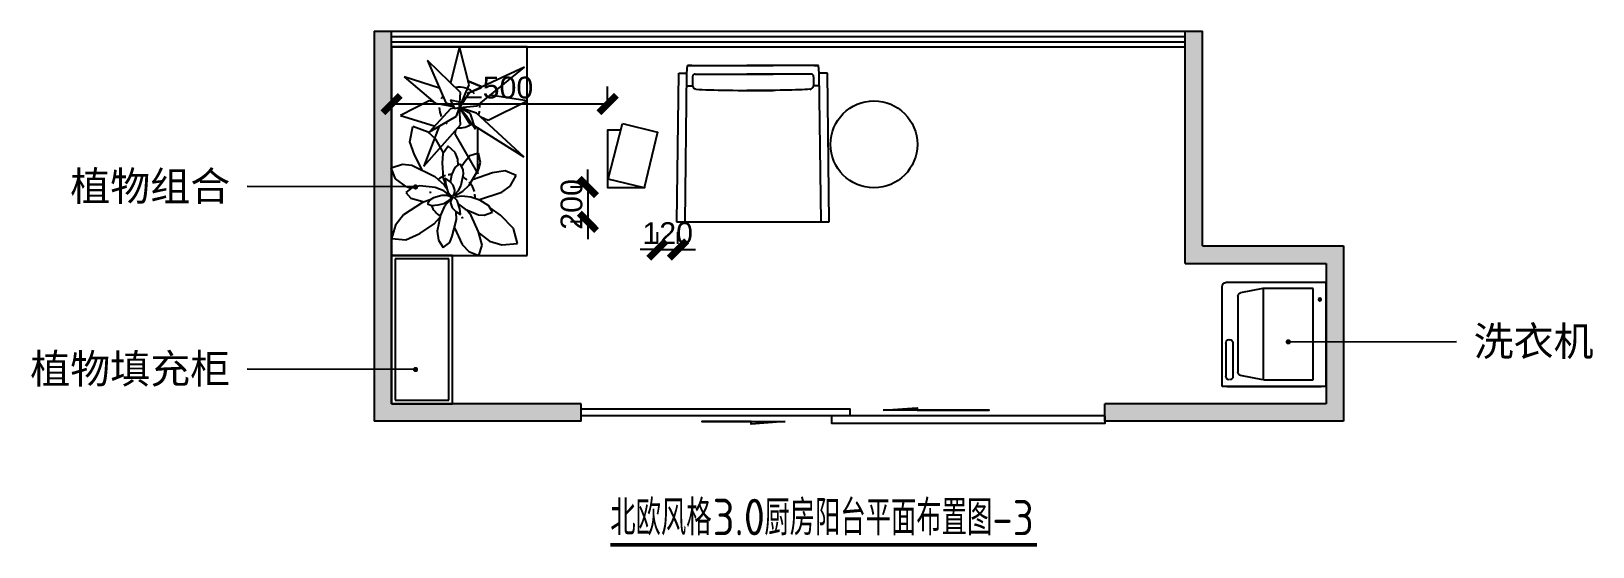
# Model space of a CAD drawing. Extents: x 96704 to 336282, y 34580 to 122302.
# Drawn here: x 259221 to 268214, y 56036 to 59001 of the extents above; entities that cross this region are included whole.
import ezdxf

# ---------------------------------------------------------------- set-up
doc = ezdxf.new("R2010")
doc.units = 0
doc.header["$LTSCALE"] = 1000
doc.header["$MEASUREMENT"] = 0
doc.linetypes.add('DASHED', pattern=[0.75, 0.5, -0.25])
for name, color, linetype in [('A-WINDOW-门窗', 153, 'Continuous'), ('DIM_SYMB', 3, 'Continuous'), ('FF-PLANTS', 86, 'Continuous'), ('PM-家具', 146, 'Continuous'), ('PUB_DIM', 3, 'Continuous'), ('PUB_TEXT', 7, 'Continuous'), ('WINDOW', 4, 'Continuous'), ('活动家具', 7, 'Continuous')]:
    doc.layers.add(name, color=color, linetype=linetype)
doc.styles.add('_TCH_DIM', font='SIMPLEX', dxfattribs={"bigfont": 'GBCBIG'})
doc.styles.add('ar', font='arial.ttf')
doc.styles.get("Standard").update_dxf_attribs({"font": 'gbenor.shx', "bigfont": 'gbcbig.shx'})
doc.dimstyles.new('1-50', dxfattribs={"dimscale": 50, "dimtxt": 2.5, "dimasz": 2, "dimexe": 2, "dimexo": 2.5, "dimgap": 0.6, "dimtad": 1, "dimdec": 0, "dimrnd": 0.005, "dimzin": 0, "dimdsep": 46, "dimtxsty": 'ar', "dimblk": 'ARCHTICK', "dimcen": 0.125, "dimclrd": 44, "dimclre": 44, "dimclrt": 50, "dimadec": 0, "dimazin": 0, "dimtfac": 1, "dimtdec": 0, "dimtix": 1, "dimtmove": 1, "dimatfit": 3, "dimldrblk": 'DOT', "dimfxl": 1, "dimtvp": 1, "dimtolj": 1, "dimtzin": 0, "dimarcsym": 0})
doc.dimstyles.new('ISO-25', dxfattribs={"dimtxt": 2.5, "dimasz": 2.5, "dimexe": 1.25, "dimexo": 0.625, "dimtad": 1, "dimtxsty": 'Standard', "dimcen": 2.5, "dimadec": 0, "dimazin": 0, "dimtfac": 1, "dimtmove": 0, "dimatfit": 3, "dimfxl": 1, "dimarcsym": 0})

msp = doc.modelspace()

# ---------------------------------------------------------------- texts
at = {"layer": 'DIM_SYMB', "color": 7, "char_height": 168.794, "width": 2249.346, "style": '_TCH_DIM'}
for s, insert, attachment_point in [('{\\fMicrosoft YaHei|b0|i0|c134|p34;植物组合}', (260366.9, 58194, 0), 3), ('{\\fMicrosoft YaHei|b0|i0|c134|p34;洗衣机}', (267528.4, 57302.6, 0), 1), ('{\\fMicrosoft YaHei|b0|i0|c134|p34;植物填充柜}', (260366.9, 57143.7, 0), 3)]:
    msp.add_mtext(s, dxfattribs=dict(at, insert=insert, attachment_point=attachment_point))
at = {"layer": 'PUB_TEXT'}
for s, height, p in [('北欧风格', 202.55, (262556.2, 56101.4)), ('3.0', 210, (263146, 56101.4)), ('厨房阳台平面布置图-3', 202.553, (263443.5, 56101.4))]:
    msp.add_text(s, height=height, dxfattribs=at).set_placement(p)

# ---------------------------------------------------------------- blocks, each defined once
blk = doc.blocks.new('76867978978698')
at = {"linetype": 'Continuous'}
for p, q in [((-92999.2, -47459.3), (-92423.7, -47459.3)), ((-92423.7, -48059.3), (-92423.7, -47459.3)), ((-92423.7, -48059.3), (-93023.7, -48059.3))]:
    blk.add_line(p, q, dxfattribs=at)
for p, q in [((-93023.7, -48059.3), (-93023.6, -47488.2)), ((-92932.8, -47540), (-92932.8, -47978.4)), ((-92790.1, -47496.7), (-92916.9, -47520.9)), ((-92787.3, -47496.4), (-92787.3, -48022.2)), ((-92500, -47496.4), (-92786.5, -47496.4)), ((-92500, -48022.2), (-92500, -47496.4)), ((-93002.1, -47810.2), (-93002.1, -48002.4)), ((-92982.6, -47790.7), (-92980.9, -47790.7)), ((-92961.3, -47810.2), (-92961.3, -48002.4)), ((-92789, -48021.9), (-92916.9, -47997.5)), ((-92785.4, -48022.2), (-92500, -48022.2)), ((-92994.6, -48059.3), (-92452.8, -48059.3))]:
    blk.add_line(p, q)
at = {"extrusion": (0, 0, -1)}
for centre, major_axis, start_param, end_param in [((-92994.3, -47488.2), (-20.7, 20.7), 5.497787, 6.898523), ((-92912.9, -47539.9), (13.8, 13.8), 3.926991, 5.310051), ((-92460.7, -47560.1), (-5.87, 5.87), 1.570796326794896, 7.853981633974483), ((-92982.3, -47810.1), (13.8, 13.8), 3.926991, 5.497787), ((-92980.6, -47810.1), (13.8, 13.8), -0.785398, 0.785398), ((-92982.3, -48002.3), (-13.8, 13.8), 3.926991, 5.497787), ((-92980.6, -48002.3), (13.8, 13.8), 0.785398, 2.356195), ((-92912.9, -47978.3), (-13.8, 13.8), 4.117675, 5.497787), ((-92912.9, -47978.3), (-13.8, 13.8), 4.117675, 5.497787)]:
    blk.add_ellipse(centre, major_axis=major_axis, ratio=1, start_param=start_param, end_param=end_param, dxfattribs=at)
blk = doc.blocks.new('43654656767')
for p, q in [((-144554.9, -64838.7), (-144606.8, -64890.5)), ((-144488.3, -64822.9), (-144554.9, -64838.7)), ((-144480.5, -64893.2), (-144488.3, -64822.9)), ((-145045.5, -64915.9), (-145135.7, -64941.4)), ((-144986.1, -64924.2), (-145045.5, -64915.9)), ((-144904.3, -64961.6), (-144986.1, -64924.2)), ((-144851.1, -64921.3), (-144904.3, -64913.4)), ((-144904.3, -64913.4), (-144904.3, -64968.4)), ((-144816.3, -64943.5), (-144851.1, -64921.3)), ((-144770.9, -64888.1), (-144774.6, -64938.9)), ((-144739.2, -64845.1), (-144770.9, -64888.1)), ((-144699.3, -64883), (-144739.2, -64845.1)), ((-144685.3, -64918.6), (-144699.3, -64883)), ((-144674.5, -65026.6), (-144685.3, -64918.6)), ((-144606.8, -64890.5), (-144678, -64991.5)), ((-144499.2, -64949.2), (-144480.5, -64893.2)), ((-145099, -65022), (-145135.7, -64941.4)), ((-144904.3, -64968.4), (-144876.8, -65013.4)), ((-144876.8, -65013.4), (-144820.5, -65081)), ((-144794.7, -64969.3), (-144816.3, -64943.5)), ((-144800.8, -64991), (-144791.6, -64957.9)), ((-144791.1, -65036), (-144800.8, -64991)), ((-144791.6, -64957.9), (-144757.4, -64974.9)), ((-144774.6, -64938.9), (-144772.7, -64967.3)), ((-144757.4, -64974.9), (-144740, -64995)), ((-144740, -64995), (-144714, -65056.4)), ((-144582.3, -65063.4), (-144499.2, -64949.2)), ((-145032.9, -65068.7), (-145099, -65022)), ((-144943, -65114.1), (-145032.9, -65068.7)), ((-145010, -65125.2), (-144866.1, -65101.2)), ((-144866.1, -65101.2), (-144794.7, -65108.7)), ((-144820.5, -65081), (-144774.1, -65113.4)), ((-144778.9, -65073.7), (-144812.2, -65073.7)), ((-144812.2, -65073.7), (-144791.4, -65098)), ((-144794.7, -65108.7), (-144764.9, -65119.2)), ((-144791.4, -65098), (-144752.6, -65129.1)), ((-144772.6, -65075.2), (-144791.1, -65036)), ((-144750.1, -65080.4), (-144778.9, -65073.7)), ((-144725.3, -65098.4), (-144750.1, -65080.4)), ((-144716.9, -65113.4), (-144725.3, -65098.4)), ((-144714, -65056.4), (-144709, -65092.8)), ((-144709, -65092.8), (-144711.9, -65121.5)), ((-144704.2, -65118.2), (-144685.2, -65076.9)), ((-144674.1, -65102.3), (-144701.1, -65129.3)), ((-144685.2, -65076.9), (-144674.5, -65026.6)), ((-144628, -65076.7), (-144674.1, -65102.3)), ((-144575.7, -65061.5), (-144628, -65076.7)), ((-144514, -65056.2), (-144575.7, -65061.5)), ((-144475.6, -65075.3), (-144514, -65056.2)), ((-144505.4, -65115.7), (-144475.6, -65075.3)), ((-144428.9, -65061.6), (-144501, -65062.6)), ((-144323.3, -65079.9), (-144428.9, -65061.6)), ((-144254.3, -65137.8), (-144323.3, -65079.9)), ((-145099.5, -65207.1), (-145057.4, -65151.6)), ((-145057.4, -65151.6), (-145010, -65125.2)), ((-144904.4, -65195.8), (-144934.7, -65231.3)), ((-144826.2, -65151.9), (-144904.4, -65195.8)), ((-144775.7, -65138.8), (-144826.2, -65151.9)), ((-144769.2, -65166.8), (-144800.3, -65205.1)), ((-144731.2, -65138.8), (-144775.7, -65138.8)), ((-144774.1, -65113.4), (-144770.4, -65114.8)), ((-144745.5, -65149.9), (-144769.2, -65166.8)), ((-144754.4, -65222.8), (-144732.2, -65196.2)), ((-144752.6, -65129.1), (-144728.1, -65137.2)), ((-144723.3, -65143.6), (-144745.5, -65149.9)), ((-144732.2, -65196.2), (-144721.7, -65172.2)), ((-144725.8, -65144.3), (-144731.2, -65138.8)), ((-144728.1, -65137.2), (-144716.9, -65135.7)), ((-144718.5, -65145.2), (-144723.3, -65143.6)), ((-144721.7, -65172.2), (-144716.9, -65148.4)), ((-144715.4, -65159.5), (-144720.1, -65207.1)), ((-144716.9, -65148.4), (-144718.5, -65145.2)), ((-144713.8, -65127.7), (-144716.9, -65113.4)), ((-144716.9, -65135.7), (-144713.8, -65127.7)), ((-144715.4, -65123), (-144704.2, -65118.2)), ((-144711, -65156), (-144715.4, -65159.5)), ((-144710.6, -65140.4), (-144712.2, -65145.2)), ((-144712.2, -65145.2), (-144710.6, -65159.5)), ((-144709, -65138.8), (-144710.6, -65140.4)), ((-144710.6, -65159.5), (-144703.9, -65172.9)), ((-144699.5, -65135.7), (-144709, -65138.8)), ((-144707.2, -65119.4), (-144705.8, -65126.1)), ((-144705.8, -65126.1), (-144698.9, -65127.1)), ((-144703.9, -65172.9), (-144679.8, -65189.7)), ((-144701.1, -65129.3), (-144701.1, -65135.7)), ((-144681.1, -65138.7), (-144699.5, -65135.7)), ((-144640, -65169.6), (-144681.1, -65138.7)), ((-144679.8, -65189.7), (-144650.7, -65194.6)), ((-144665.4, -65150.5), (-144661.4, -65151.5)), ((-144661.4, -65151.5), (-144613.9, -65153.1)), ((-144650.7, -65194.6), (-144618.5, -65192.8)), ((-144618.9, -65229.9), (-144648, -65194.4)), ((-144618.5, -65192.8), (-144640, -65169.6)), ((-144613.9, -65153.1), (-144532.6, -65133.4)), ((-144564.4, -65161.8), (-144603.5, -65150.6)), ((-144474.6, -65213.5), (-144564.4, -65161.8)), ((-144532.6, -65133.4), (-144505.4, -65115.7)), ((-144392.9, -65219.4), (-144322.9, -65196.6)), ((-144322.9, -65196.6), (-144254.3, -65137.8)), ((-145041.1, -65243.6), (-145099.5, -65207.1)), ((-144963.8, -65243.6), (-145041.1, -65243.6)), ((-144936.8, -65238.3), (-144963.8, -65243.6)), ((-144934.7, -65231.3), (-144947.1, -65273.8)), ((-144947.1, -65273.8), (-144905.1, -65282.5)), ((-144905.1, -65282.5), (-144830.1, -65256.2)), ((-144835.6, -65264), (-144883.3, -65386.2)), ((-144809, -65226.4), (-144835.6, -65264)), ((-144800.3, -65205.1), (-144809, -65226.1)), ((-144809, -65226.1), (-144809, -65253.1)), ((-144809, -65253.1), (-144783.5, -65248)), ((-144783.5, -65248), (-144754.4, -65222.8)), ((-144720.1, -65207.1), (-144709.9, -65263.5)), ((-144709.9, -65263.5), (-144672, -65348.8)), ((-144709.2, -65325), (-144704.6, -65275.4)), ((-144584.1, -65321.5), (-144618.9, -65229.9)), ((-144601.7, -65275.1), (-144510.3, -65327.1)), ((-144413.9, -65263.5), (-144474.6, -65213.5)), ((-144468.4, -65218.6), (-144392.9, -65219.4)), ((-144394.7, -65323), (-144413.9, -65263.5)), ((-144745.2, -65418.7), (-144709.2, -65325)), ((-144672, -65348.8), (-144634.9, -65387.6)), ((-144588.4, -65405.5), (-144574.8, -65359.8)), ((-144574.8, -65359.8), (-144584.1, -65321.5)), ((-144510.3, -65327.1), (-144455.9, -65337.4)), ((-144455.9, -65337.4), (-144394.7, -65323)), ((-144883.3, -65386.2), (-144886.6, -65459.9)), ((-144886.6, -65459.9), (-144859.9, -65536.3)), ((-144788.4, -65495), (-144745.2, -65418.7)), ((-144634.9, -65387.6), (-144588.4, -65405.5)), ((-144859.9, -65536.3), (-144788.4, -65495))]:
    blk.add_line(p, q)
for start, end in [(85.28479, 98.74986), (49.81785, 77.66371), (143.02824, 164.4965), (126.65509, 136.41797), (32.14229, 43.57709), (201.26532, 205.7604), (329.2581, 333.75318), (352.43452, 356.92959), (237.15823, 273.20406)]:
    blk.add_arc((-144713.8, -65138.8), 130.2, start, end)
blk = doc.blocks.new('54657657868')
for p, q in [((-144145.3, -63993.2), (-144196.9, -64201)), ((-144091, -64211.8), (-144145.3, -63993.2)), ((-144329.6, -64070.3), (-144225.3, -64314.6)), ((-144141, -64256.1), (-144329.6, -64070.3)), ((-143771, -64110.3), (-144091, -64257.5)), ((-144043.9, -64331.8), (-143771, -64110.3)), ((-144465.4, -64164.6), (-144286.8, -64316.1)), ((-144261.5, -64230), (-144465.4, -64164.6)), ((-144198.2, -64298.9), (-144175.3, -64347.5)), ((-144146.7, -64311.8), (-144198.2, -64298.9)), ((-144145.3, -64341.8), (-144091, -64211.8)), ((-144145.3, -64341.8), (-144141, -64256.1)), ((-144091, -64257.5), (-144145.3, -64341.8)), ((-143756.7, -64303.8), (-143968.7, -64270.8)), ((-144321, -64303.2), (-144486.1, -64386.7)), ((-144486.1, -64386.7), (-144291, -64447.5)), ((-144295.2, -64308.9), (-144321, -64303.2)), ((-144198.2, -64348.9), (-144318.2, -64481.8)), ((-144286.8, -64316.1), (-144181.1, -64335.3)), ((-144225.3, -64314.6), (-144184.2, -64328.6)), ((-144176.1, -64345.9), (-144198.2, -64348.9)), ((-144175.3, -64347.5), (-144145.3, -64341.8)), ((-144163.9, -64391.8), (-144145.3, -64341.8)), ((-144145.3, -64341.8), (-144146.7, -64311.8)), ((-144145.3, -64341.8), (-144043.9, -64331.8)), ((-144141, -64440.4), (-144145.3, -64341.8)), ((-144048.2, -64373.2), (-144145.3, -64341.8)), ((-144145.3, -64341.8), (-144089.6, -64428.9)), ((-144082.4, -64378.9), (-144145.3, -64341.8)), ((-144145.3, -64341.8), (-144105.3, -64388.9)), ((-144105.3, -64388.9), (-144053.9, -64466.1)), ((-144053.9, -64466.1), (-144082.4, -64378.9)), ((-143775.3, -64626.1), (-144048.2, -64373.2)), ((-143981, -64414.6), (-143756.7, -64303.8)), ((-144351.1, -64679), (-144141, -64440.4)), ((-144262.2, -64449.2), (-144351.1, -64679)), ((-144318.2, -64481.8), (-144163.9, -64391.8)), ((-144168.6, -64471.7), (-144172.5, -64493.2)), ((-144089.6, -64428.9), (-144070.8, -64440.7)), ((-144060, -64447.5), (-143775.3, -64626.1)), ((-144039.6, -64723.2), (-144041, -64459.4)), ((-144024, -64395.6), (-143981, -64414.6)), ((-144172.5, -64493.2), (-144039.6, -64723.2))]:
    blk.add_line(p, q)
for start, end in [(145.60513, 155.15114), (42.63109, 102.27584), (180, 205.69728), (338.70194, 349.807), (0, 10.97864), (227.04281, 231.93065), (264.33744, 307.18049)]:
    blk.add_arc((-144145.3, -64341.8), 117.2, start, end)
blk = doc.blocks.new('7687598798090')
at = {"linetype": 'Continuous'}
for p, q in [((-136047.9, -61954.4), (-136047.9, -63154.4)), ((-135267.7, -61954.4), (-136047.9, -61954.4)), ((-135267.7, -63154.4), (-135267.7, -61954.4)), ((-136047.9, -63154.4), (-135267.7, -63154.4))]:
    blk.add_line(p, q, dxfattribs=at)
at = {"layer": 'FF-PLANTS'}
blk.add_blockref('54657657868', (8489, 2038.6), dxfattribs=at)
at = {"layer": 'FF-PLANTS', "rotation": 324.383806949781}
blk.add_blockref('43654656767', (19879.2, -94139.6), dxfattribs=at)
blk = doc.blocks.new('8768769898')
at = {"linetype": 'Continuous'}
blk.add_lwpolyline([(-148421.7, -66689.8), (-148421.7, -66700.5), (-148634.2, -66700.5), (-148634.2, -66365.2), (-148558, -66365.2)], dxfattribs=at)
blk.add_lwpolyline([(-148549.2, -66330.5), (-148347.9, -66379.2), (-148424.3, -66700.5), (-148630.5, -66649)], close=True, dxfattribs=at)
blk = doc.blocks.new('6756847687658')
at = {"linetype": 'Continuous', "ltscale": 15}
for p, q in [((-153307, -65930.9), (-153303, -65886.9)), ((-153278, -65886.9), (-153303, -65886.9)), ((-153303, -65886.9), (-152811, -65886.9)), ((-152549, -65886.9), (-152961, -65886.9)), ((-152574, -65886.9), (-152549, -65886.9)), ((-152545.1, -65930.9), (-152549, -65886.9)), ((-153364.8, -66786.9), (-153354, -65930.9)), ((-153354, -65930.9), (-153307, -65930.9)), ((-153317.8, -66786.9), (-153307, -65930.9)), ((-153309, -66004.9), (-153274.9, -66004.9)), ((-153274.9, -65951.9), (-153274.9, -66004.9)), ((-153259.9, -65936.9), (-152811, -65936.9)), ((-152592.1, -65936.9), (-152961, -65936.9)), ((-152577.1, -65951.9), (-152577.1, -66004.9)), ((-152543, -66004.9), (-152577.1, -66004.9)), ((-152498.1, -65930.9), (-152545.1, -65930.9)), ((-152534.3, -66786.9), (-152545.1, -65930.9)), ((-152487.3, -66786.9), (-152498.1, -65930.9)), ((-153366, -66786.9), (-152487.3, -66786.9))]:
    blk.add_line(p, q, dxfattribs=at)
for centre, radius, start, end in [((-153259.9, -65951.9), 15, 90, 180), ((-153248.4, -65997.6), 27.5, 195.42244, 260.87475), ((-152603.6, -65997.6), 27.5, 279.12525, 344.57756), ((-152592.1, -65951.9), 15, 0, 90)]:
    blk.add_arc(centre, radius, start, end, dxfattribs=at)
blk.add_ellipse((-152811.7, -66019.4), major_axis=(-487.5, 0), ratio=0.025641, start_param=0.439784, end_param=1.572194, dxfattribs=at)
at = {"linetype": 'Continuous', "ltscale": 15, "extrusion": (0, 0, -1)}
blk.add_ellipse((-152960.5, -66019.4), major_axis=(399.2, 0), ratio=0.031305, start_param=0.439579, end_param=1.571989, dxfattribs=at)
blk = doc.blocks.new('_ArchTick')
at = {"color": 0, "linetype": 'ByBlock', "const_width": 0.4}
blk.add_lwpolyline([(-0.5, -0.5), (0.5, 0.5)], dxfattribs=at)
blk = doc.blocks.new('*D50')
at = {"layer": 'A-WINDOW-门窗', "color": 3, "lineweight": -2, "transparency": 16777216}
for p, q in [((262427.2, 58104.9), (262427.2, 58204.9)), ((262390.7, 58104.9), (262327.2, 58104.9)), ((262427.2, 58104.9), (262427.2, 57904.7)), ((262390.7, 57904.7), (262327.2, 57904.7)), ((262427.2, 57904.7), (262427.2, 57804.7))]:
    blk.add_line(p, q, dxfattribs=at)
at = {"layer": 'Defpoints', "color": 0, "transparency": 16777216}
for p in [(262515.7, 58104.9), (262427.2, 57904.7), (262515.7, 57904.7)]:
    blk.add_point(p, dxfattribs=at)
at = {"layer": 'A-WINDOW-门窗', "color": 3, "lineweight": -2, "transparency": 16777216, "xscale": 100, "yscale": 100, "zscale": 100}
for p, rotation in [((262427.2, 58104.9), 270), ((262427.2, 57904.7), 90)]:
    blk.add_blockref('_ArchTick', p, dxfattribs=dict(at, rotation=rotation))
at = {"layer": 'A-WINDOW-门窗', "color": 255, "transparency": 16777216, "insert": (262333.4, 58004.8), "char_height": 125, "attachment_point": 5, "rotation": 90, "style": 'ar'}
blk.add_mtext('\\A1;200', dxfattribs=at)
blk = doc.blocks.new('_Dot')
at = {"color": 0, "linetype": 'ByBlock', "lineweight": -2}
blk.add_line((-0.5, 0), (-1, 0), dxfattribs=at)
at = {"color": 0, "linetype": 'ByBlock', "const_width": 0.5}
blk.add_lwpolyline([(-0.25, 0, 1), (0.25, 0, 1)], format="xyb", close=True, dxfattribs=at)
blk = doc.blocks.new('*D51')
at = {"layer": 'A-WINDOW-门窗', "color": 3, "lineweight": -2, "transparency": 16777216}
for p, q in [((262827.3, 57780), (262827.3, 57845.2)), ((262946, 57778.5), (262946, 57845.2)), ((262827.3, 57745.2), (262727.3, 57745.2)), ((262827.3, 57745.2), (262946, 57745.2)), ((262946, 57745.2), (263046, 57745.2))]:
    blk.add_line(p, q, dxfattribs=at)
at = {"layer": 'Defpoints', "color": 0, "transparency": 16777216}
for p in [(262946, 57745.2), (262827.3, 57655), (262946, 57653.5)]:
    blk.add_point(p, dxfattribs=at)
at = {"layer": 'A-WINDOW-门窗', "color": 3, "lineweight": -2, "transparency": 16777216, "xscale": 100, "yscale": 100, "zscale": 100}
blk.add_blockref('_ArchTick', (262827.3, 57745.2), dxfattribs=at)
at = {"layer": 'A-WINDOW-门窗', "color": 3, "lineweight": -2, "transparency": 16777216, "xscale": 100, "yscale": 100, "zscale": 100, "rotation": 180}
blk.add_blockref('_ArchTick', (262946, 57745.2), dxfattribs=at)
at = {"layer": 'A-WINDOW-门窗', "color": 255, "transparency": 16777216, "insert": (262886.6, 57839), "char_height": 125, "attachment_point": 5, "style": 'ar'}
blk.add_mtext('\\A1;120', dxfattribs=at)
blk = doc.blocks.new('*D65')
at = {"layer": 'A-WINDOW-门窗', "color": 3, "lineweight": -2, "transparency": 16777216}
for p, q in [((261296.6, 58559.8), (261296.6, 58682.4)), ((262540.9, 58559.8), (262540.9, 58682.4)), ((262540.9, 58582.4), (261296.6, 58582.4))]:
    blk.add_line(p, q, dxfattribs=at)
at = {"layer": 'Defpoints', "color": 0, "transparency": 16777216}
for p in [(261296.6, 58582.4), (261296.6, 58434.8), (262540.9, 58434.8)]:
    blk.add_point(p, dxfattribs=at)
at = {"layer": 'A-WINDOW-门窗', "color": 3, "lineweight": -2, "transparency": 16777216, "xscale": 100, "yscale": 100, "zscale": 100, "rotation": 180}
blk.add_blockref('_ArchTick', (261296.6, 58582.4), dxfattribs=at)
at = {"layer": 'A-WINDOW-门窗', "color": 3, "lineweight": -2, "transparency": 16777216, "xscale": 100, "yscale": 100, "zscale": 100}
blk.add_blockref('_ArchTick', (262540.9, 58582.4), dxfattribs=at)
at = {"layer": 'A-WINDOW-门窗', "color": 255, "transparency": 16777216, "insert": (261918.8, 58676.2), "char_height": 125, "attachment_point": 5, "style": 'ar'}
blk.add_mtext('\\A1;≥500', dxfattribs=at)

# ---------------------------------------------------------------- dimensions: what is measured, and where the dimension line sits
at = {"layer": 'A-WINDOW-门窗', "color": 9}
for base, p1, p2, text, picture, middle in [((261296.6, 58582.4), (262540.9, 58434.8), (261296.6, 58434.8), '≥500', '*D65', (261918.8, 58676.2)), ((262946, 57745.2), (262827.3, 57655), (262946, 57653.5), '120', '*D51', (262886.6, 57839))]:
    dim = msp.add_linear_dim(base=base, p1=p1, p2=p2, text=text, dimstyle='1-50', override={"dimclrd": 3, "dimclre": 3, "dimclrt": 255}, dxfattribs=at)
    dim.commit()
    dim.dimension.update_dxf_attribs({"geometry": picture, "text_midpoint": middle})
dim = msp.add_linear_dim(base=(262427.2, 57904.7), p1=(262515.7, 58104.9), p2=(262515.7, 57904.7), angle=90, dimstyle='1-50', override={"dimclrd": 3, "dimclre": 3, "dimclrt": 255}, dxfattribs=at)
dim.commit()
dim.dimension.update_dxf_attribs({"geometry": '*D50', "text_midpoint": (262333.4, 58004.8)})

# ---------------------------------------------------------------- hatches: boundary and pattern name
at = {"layer": '活动家具'}
h = msp.add_hatch(dxfattribs=at)
h.set_pattern_fill('钢筋混凝土', color=251, scale=10, angle=180)
h.set_pattern_definition([(225, (67850.256, 15362.27), (17.6776695, -17.6776695), []), (230, (67850.256, 15362.27), (-71.726018, 6.275213), [7.5, -82.5]), (175, (67850.256, 15362.27), (13.875133, -75.219213), [6, -66]), (280.4514, (67844.28, 15362.79), (-57.850938, -68.943954), [6.37402, -70.11421]), (226.1842, (67850.26, 15342.27), (-106.724105, 16.5519), [11.25, -123.75]), (276.6356, (67841.36, 15343.65), (-93.46627, -97.411787), [9.56103, -105.1713]), (171.1842, (67850.26, 15342.27), (-93.466195, -97.41186), [9, -99]), (201, (67840.256, 15347.27), (-59.690705, 40.261889), [7.5, -82.5]), (146, (67840.256, 15347.27), (-24.331533, -72.515005), [6, -66]), (251.4514, (67835.28, 15350.625), (-84.022263, -32.25305), [6.37402, -70.11421]), (217.5, (67850.256, 15362.27), (-1.2159855, -33.2893854), [0, -65.2, 0, -67, 0, -66.25]), (187.5, (67850.256, 15362.27), (-26.306954, -39.441171), [0, -38.2, 0, -63.7, 0, -25.25]), (147.5, (67872.556, 15362.27), (-53.3822436, 2.255487), [0, -25, 0, -78, 0, -103.5]), (137.5, (67882.556, 15362.27), (-58.318617, -10.010498), [0, -32.5, 0, -51.8, 0, -73.5])])
h.paths.add_polyline_path([(261296.6, 58208.1), (261293.5, 58215.6), (261296.6, 58216.6), (261296.6, 59000.9), (261196.6, 59000.9), (261196.6, 56758.4), (262387.6, 56758.4), (262387.6, 56858.4), (261296.6, 56858.4), (261296.6, 57710.9)])
h.paths.add_polyline_path([(266779.5, 57765.7), (265967.6, 57765.7), (265967.6, 59000.9), (265867.6, 59000.9), (265867.6, 57665.7), (266679.5, 57665.7), (266679.5, 57558.1), (266679.5, 57558.1), (266679.5, 56958.1), (266679.5, 56858.4), (265404.7, 56858.4), (265404.7, 56788), (265405.2, 56788), (265405.2, 56758.4), (266779.5, 56758.4)])

# ---------------------------------------------------------------- linework, layer by layer
at = {"linetype": 'Continuous'}
for p, q in [((261196.6, 59000.9), (261196.6, 56758.4)), ((261196.6, 59000.9), (261296.6, 59000.9)), ((261296.6, 56858.4), (261296.6, 59000.9)), ((265867.6, 57665.7), (265867.6, 59000.9)), ((265867.6, 59000.9), (265967.6, 59000.9)), ((265967.6, 57765.7), (265967.6, 59000.9)), ((265867.6, 58378.4), (265867.6, 58910.9)), ((265967.6, 57765.7), (266779.5, 57765.7)), ((266779.5, 57765.7), (266779.5, 56758.4)), ((265867.6, 57665.7), (266679.5, 57665.7)), ((266679.5, 57665.7), (266679.5, 56858.4)), ((262387.6, 56858.4), (261296.6, 56858.4)), ((262387.6, 56758.4), (262387.6, 56858.4)), ((266679.5, 56858.4), (265404.7, 56858.4)), ((265404.7, 56758.4), (265404.7, 56858.4)), ((262387.6, 56758.4), (261196.6, 56758.4)), ((266779.5, 56758.4), (265404.7, 56758.4))]:
    msp.add_line(p, q, dxfattribs=at)
at = {"layer": 'A-WINDOW-门窗', "color": 9}
msp.add_line((265867.4, 58407.8), (265867.4, 58900.9), dxfattribs=at)
at = {"layer": 'A-WINDOW-门窗', "color": 250, "linetype": 'DASHED', "ltscale": 2}
msp.add_lwpolyline([(261316.6, 56878.4), (261626.6, 56878.4), (261626.6, 57690.9), (261316.6, 57690.9)], close=True, dxfattribs=at)
at = {"layer": 'DIM_SYMB', "const_width": 21}
msp.add_lwpolyline([(262556.2, 56046), (265013.3, 56046)], dxfattribs=at)
at = {"layer": 'PM-家具'}
msp.add_lwpolyline([(261296.6, 56858.4), (261646.6, 56858.4), (261646.6, 57710.9), (261296.6, 57710.9)], close=True, dxfattribs=at)
msp.add_circle((264074.5, 58350.3), 250, dxfattribs=at)
at = {"layer": 'WINDOW'}
for p, q in [((261296.6, 59000.9), (265867.6, 59000.9)), ((261296.6, 58970.9), (265867.6, 58970.9)), ((261296.6, 58940.9), (265867.6, 58940.9)), ((261296.6, 58910.9), (265867.6, 58910.9))]:
    msp.add_line(p, q, dxfattribs=at)
for points in [[(262387.6, 56828.9), (263936.4, 56828.9), (263936.4, 56788), (262387.6, 56788)], [(265405.2, 56788), (263830.4, 56788), (263830.4, 56747), (265405.2, 56747)]]:
    msp.add_lwpolyline(points, close=True, dxfattribs=at)
for points in [[(263563.3, 56755.6), (263366.7, 56741.2), (263366.7, 56755.6), (263083.3, 56755.6), (263563.3, 56755.6)], [(264127.5, 56820.3), (264324.2, 56834.7), (264324.2, 56820.3), (264737.4, 56820.3), (264127.5, 56820.3)]]:
    msp.add_lwpolyline(points, dxfattribs=at)

# ---------------------------------------------------------------- block references
at = {"layer": 'PM-家具'}
for name, p in [('7687598798090', (397344.6, 120865.3)), ('6756847687658', (416304.3, 124691.6)), ('8768769898', (411175.2, 124800)), ('76867978978698', (359103.3, 105017.4))]:
    msp.add_blockref(name, p, dxfattribs=at)

msp.set_redraw_order([(e.dxf.handle, doc.entitydb.next_handle()) for e in msp.query("TEXT MTEXT ATTDEF DIMENSION ARC_DIMENSION")])  # texts and dimensions are drawn at this point

# ---------------------------------------------------------------- leaders
at = {"layer": 'PUB_DIM'}
for points in [[(261434.5, 58105.4, 0), (260465.3, 58107.5, 0)], [(266460.8, 57214, 0), (267429.9, 57216.1, 0)], [(261434.5, 57055.1, 0), (260465.3, 57057.2, 0)]]:
    msp.add_leader(points, dimstyle='ISO-25', override={"dimscale": 0, "dimasz": 120, "dimtad": 0, "dimldrblk": 'DotSmall', "dimfxl": 100, "dimfxlon": 1, "dimarcsym": 1}, dxfattribs=at)

doc.saveas('drawing.dxf')
